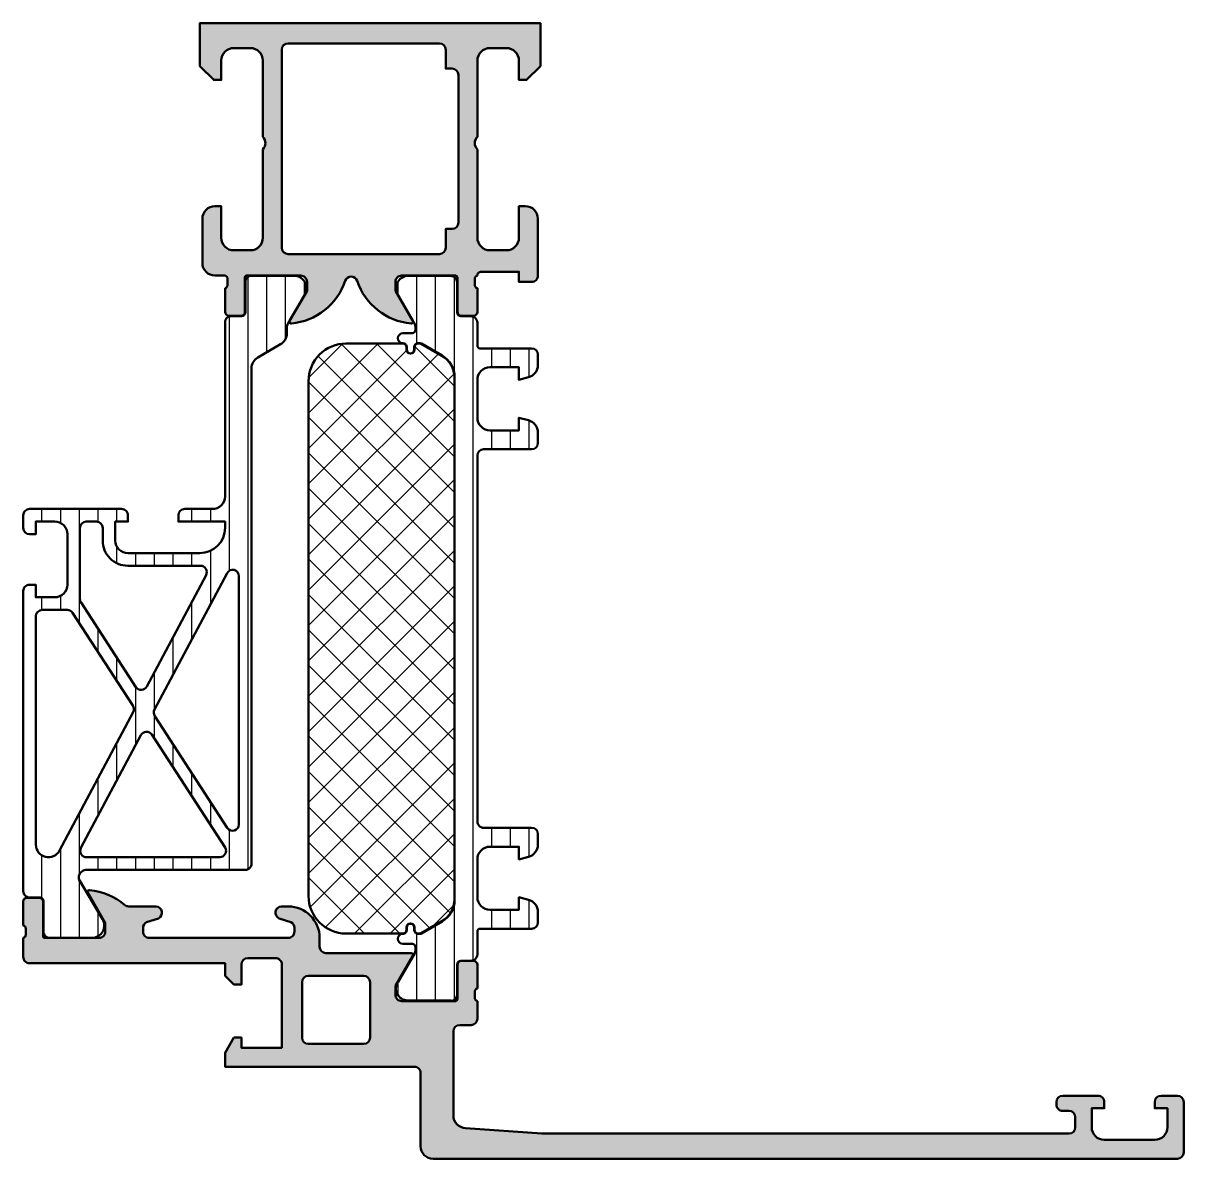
# Model space of a CAD drawing. Extents: x 0 to 92, y 0 to 90.
import ezdxf

# ---------------------------------------------------------------- set-up
doc = ezdxf.new("R2010")
doc.units = 0
for name, color, linetype, lineweight in [('0S-Alu contour', 7, 'Continuous', 50), ('0S-Alu hatch', 252, 'Continuous', 25), ('0S-Plastic contour', 254, 'Continuous', 50), ('0S-Plastic hatch', 253, 'Continuous', 25), ('0S-PT contour', 91, 'Continuous', 50), ('0S-PT hatch', 103, 'Continuous', 25)]:
    doc.layers.add(name, color=color, linetype=linetype, lineweight=lineweight)
pattern_1 = [(90, (0, 0), (-1.4859, 0), [])]

# ---------------------------------------------------------------- blocks, each defined once
blk = doc.blocks.new('462440__4DBD6579_8E05_4935_A4A2_4697B90C72D5_')
at = {"layer": '0S-Alu hatch'}
h = blk.add_hatch(color=256, dxfattribs=at)
edge = h.paths.add_edge_path()
edge.add_line((16.70020668893109, 9.600057175176403), (16.00022499947842, 8.387624313849216))
edge.add_line((16.00022499947842, 8.387624313849216), (16.00022499947886, 7.300069382207425))
edge.add_line((16.00022499947886, 7.300069382207425), (31.00013431649737, 7.300069382207652))
edge.add_ellipse((31.00013431649781, 6.800069382206274), major_axis=(-0.5000000000013785, 0), ratio=1, start_angle=180, end_angle=270.0000000000497, ccw=False)
edge.add_line((31.50013431649919, 6.800069382206274), (31.50013431649872, 1.00015843061702))
edge.add_arc((32.5001343164985, 1.000158430616821), 0.9999999999997797, 180, 269.9999999999886)
edge.add_line((32.5001343164983, 0.0001584306170415), (91.50012581734995, 0.0001584306170344))
edge.add_arc((91.50005832983231, 0.5002259181346745), 0.5000674920715906, 270.0077324561257, 359.992267543883)
edge.add_line((92.00012581734995, 0.5001584306171103), (92.00012581734995, 4.500158430617716))
edge.add_arc((91.50005832983322, 4.500090943100303), 0.5000674920706809, 0.0077324561169704, 89.99226754387429)
edge.add_line((91.50012581735086, 5.000158430617034), (90.2000769892254, 5.000158430617034))
edge.add_arc((90.20011388801458, 4.500121531827403), 0.5000369001510511, 90.00422797775568, 179.9957720222162)
edge.add_line((89.70007698922495, 4.500158430616824), (89.70007698922495, 4.000158430617034))
edge.add_line((89.70007698922495, 4.000158430617034), (90.70007698922495, 4.000158430617716))
edge.add_line((90.70007698922495, 4.000158430617716), (90.7000769892245, 2.500158430617034))
edge.add_ellipse((89.70011396291864, 2.500121456922897), major_axis=(-0.9999630269894156, 0), ratio=1, start_angle=89.9978814850968, end_angle=180.0021185148806, ccw=False)
edge.add_line((89.70007698922541, 1.500158430617034), (85.70007698922495, 1.500158430617261))
edge.add_ellipse((85.70015385893407, 2.50023530032638), major_axis=(-1.000076872663367, 0), ratio=1, start_angle=0.004403971451608868, end_angle=89.99559602863582, ccw=False)
edge.add_line((84.70007698922495, 2.500158430615737), (84.70007698922541, 4.000158430617034))
edge.add_line((84.70007698922541, 4.000158430617034), (85.70007698922495, 4.000158430617034))
edge.add_line((85.70007698922495, 4.000158430617034), (85.7000769892245, 4.500158430617489))
edge.add_arc((85.200134464028, 4.500215905420532), 0.499942528500235, 359.9934131155661, 450.006586884364)
edge.add_line((85.2000769892254, 5.000158430617034), (82.4000891962562, 5.000158430617261))
edge.add_arc((82.4000891962562, 4.500158430617261), 0.5, 90, 180)
edge.add_line((81.9000891962562, 4.500158430617261), (81.90008919625573, 4.300158430617216))
edge.add_arc((82.40008919625632, 4.300158430617784), 0.5000000000005685, 180, 270.0000000000912)
edge.add_line((82.40008919625711, 3.800158430617216), (82.9000891962571, 3.800158430617216))
edge.add_ellipse((82.90005409709147, 3.300123331451572), major_axis=(-0.5000351003975082, 0), ratio=1, start_angle=180.0040217857437, end_angle=269.9959782142177, ccw=False)
edge.add_line((83.40008919625711, 3.300158430616879), (83.40008919625664, 2.500155378859403))
edge.add_ellipse((82.90007263279722, 2.500171942318843), major_axis=(-0.5000165637337787, 0), ratio=1, start_angle=90.0018979697133, end_angle=179.9981020302675, ccw=False)
edge.add_line((82.9000891962562, 2.000155378859403), (41.10009529977538, 2.000155378859176))
edge.add_line((41.10009529977538, 2.000155378859176), (35.06163767912514, 2.432552010904942))
edge.add_ellipse((35.10009373926932, 3.431771695771573), major_axis=(-0.999959422770135, 0), ratio=1, start_angle=0, end_angle=87.79599713641358, ccw=False)
edge.add_line((34.10013431649918, 3.431771695771573), (34.1001343164978, 10.10022390631697))
edge.add_ellipse((34.60013431649779, 10.10022390631764), major_axis=(-0.4999999999999929, 0), ratio=1, start_angle=270.0000000001026, end_angle=360, ccw=False)
edge.add_line((34.6001343164969, 10.60022390631763), (35.50013431649792, 10.60022390631764))
edge.add_arc((35.50013431649825, 11.10022390631773), 0.5000000000000995, 269.9999999999625, 360)
edge.add_line((36.00013431649835, 11.10022390631773), (36.00013431649836, 12.5002254321963))
edge.add_ellipse((36.07897076304138, 12.76774602418943), major_axis=(-0.278895056327444, 0), ratio=1, start_angle=-1.1645893740940778, end_angle=73.5801235805115, ccw=False)
edge.add_line((35.80013331649833, 12.77341443218779), (35.80013331649834, 13.2270084321878))
edge.add_ellipse((36.07900141214152, 13.23266909166486), major_axis=(-0.2789255417371647, 0), ratio=1, start_angle=-73.57540544464302, end_angle=1.1628700728862214, ccw=False)
edge.add_line((36.00013431649834, 13.50021243218781), (36.00013431649835, 15.38022343219632))
edge.add_arc((35.70013431649833, 15.3802234321963), 0.3000000000000114, 0, 90)
edge.add_line((35.70013431649833, 15.68022343219631), (34.72015999745555, 15.68022343219631))
edge.add_arc((34.72015999745555, 15.38022343219632), 0.2999999999999971, 90, 180)
edge.add_line((34.42015999745555, 15.38022343219632), (34.42015999745555, 12.62022543219635))
edge.add_ellipse((34.30015999745557, 12.62022543219632), major_axis=(-0.1199999999999832, 0), ratio=1, start_angle=90.00000000000682, end_angle=180, ccw=False)
edge.add_line((34.30015999745558, 12.50022543219634), (30.00013431649843, 12.50022543219634))
edge.add_ellipse((30.00013431649841, 13.00022543219631), major_axis=(-0.4999999999999716, 0), ratio=1, start_angle=0, end_angle=90.00000000000159, ccw=False)
edge.add_line((29.50013431649844, 13.00022543219631), (29.5001343164985, 13.70022543219642))
edge.add_line((29.5001343164985, 13.70022543219642), (30.88162977412082, 16.0930457552239))
edge.add_arc((30.7620145318493, 16.16210564754766), 0.1381197846488562, 330.0000000003179, 450.0000000003213)
edge.add_line((30.76201453184852, 16.30022543219652), (24.0001257334298, 16.30022543219692))
edge.add_ellipse((24.00012573342981, 16.80022543219691), major_axis=(-0.4999999999999858, 0), ratio=1, start_angle=0, end_angle=89.9999999999983, ccw=False)
edge.add_line((23.50012573342983, 16.80022543219691), (23.50012573342983, 17.50022292377117))
edge.add_arc((21.00012573342883, 17.50022292377119), 2.500000000000994, 0, 89.99999999999447)
edge.add_line((21.00012573342907, 20.00022292377218), (20.45426934151944, 20.00022292377241))
edge.add_arc((20.50259998279901, 19.50092880063005), 0.5016278224849537, 95.52888794899057, 243.3386633159716)
edge.add_line((20.27751152901989, 19.0526368642021), (21.22325127511274, 18.74779677631147))
edge.add_ellipse((21.00039457547807, 18.30022363346754), major_axis=(-0.4999868265937197, 0), ratio=1, start_angle=180.0002683879249, end_angle=243.5302574767603, ccw=False)
edge.add_line((21.5003814020663, 18.30022597553231), (21.50038140206674, 18.00022292377241))
edge.add_ellipse((21.00040192973484, 18.00020239610431), major_axis=(-0.4999794727533038, 0), ratio=1, start_angle=89.99764760604148, end_angle=180.0023523941473, ccw=False)
edge.add_line((21.00038140206769, 17.50022292377241), (10.00038140206629, 17.50022292377241))
edge.add_ellipse((10.00036087439899, 18.00020239610467), major_axis=(-0.499979472753659, 0), ratio=1, start_angle=-0.00235239414729449, end_angle=90.00235239397642, ccw=False)
edge.add_line((9.500381402066736, 18.00022292377346), (9.500381402065841, 18.30022597553113))
edge.add_ellipse((10.00036822865269, 18.30022363346769), major_axis=(-0.499986826592334, 0), ratio=1, start_angle=296.46974252319484, end_angle=359.9997316120751, ccw=False)
edge.add_line((9.777511529018982, 18.74779677631056), (10.72325127511315, 19.05263686420255))
edge.add_arc((10.4981628213343, 19.50092880063035), 0.5016278224846936, 296.6613366840088, 444.471112050987)
edge.add_line((10.54649346261405, 20.00022292377243), (8.366078177665955, 20.00022292377241))
edge.add_ellipse((8.366078177666068, 20.50022292377463), major_axis=(-0.5000000000022169, 0), ratio=1, start_angle=49.455719757721226, end_angle=89.99999999998698, ccw=False)
edge.add_arc((4.790882798731658, 16.32075190432395), 4.999999999996162, 49.45571975774051, 84.65077199037947)
edge.add_arc((5.238501186714884, 21.162103139124), 0.138119784648515, 82.2975625057507, 209.9999999998387)
edge.add_line((5.11888594444384, 21.09304324680008), (6.500381402066167, 18.70022292377271))
edge.add_line((6.500381402066167, 18.70022292377271), (6.500381402066224, 18.00022292377261))
edge.add_ellipse((6.000381402066253, 18.00022292377264), major_axis=(-0.4999999999999716, 0), ratio=1, start_angle=89.9999999999983, end_angle=180, ccw=False)
edge.add_line((6.000381402066238, 17.50022292377266), (1.700355721109005, 17.50022292377266))
edge.add_ellipse((1.700355721109019, 17.62022292377261), major_axis=(-0.1199999999999477, 0), ratio=1, start_angle=0, end_angle=89.99999999999329, ccw=False)
edge.add_line((1.580355721109071, 17.62022292377261), (1.580355721109071, 20.3802209237726))
edge.add_arc((1.28035572110906, 20.38022092377261), 0.3000000000000114, 0, 89.99999999999729)
edge.add_line((1.280355721109074, 20.68022092377262), (0.3003814020662929, 20.68022092377261))
edge.add_arc((0.3003814020662929, 20.38022092377261), 0.2999999999999971, 90, 180)
edge.add_line((0.0003814020662958, 20.38022092377261), (0.0003814020662816, 18.50020992376409))
edge.add_ellipse((-0.0784856935768943, 18.23266658324115), major_axis=(-0.2789255417371463, 0), ratio=1, start_angle=178.8371299271139, end_angle=253.5754054446433, ccw=False)
edge.add_line((0.2003824020662706, 18.2270059237641), (0.2003824020662819, 17.77341192376409))
edge.add_ellipse((-0.0784550444767689, 17.76774351576573), major_axis=(-0.2788950563274374, 0), ratio=1, start_angle=106.4198764194912, end_angle=181.1645893740941, ccw=False)
edge.add_line((0.0003814020662707, 17.50022292377261), (6.48044646709e-05, 16.00014439163584))
edge.add_arc((0.500064793328761, 16.00003886462914), 0.5000000000000393, 179.9879074956894, 269.9999999999984)
edge.add_line((0.5000647933287468, 15.50003886462911), (16.00022499947889, 15.50003886462934))
edge.add_line((16.00022499947889, 15.50003886462934), (16.00022499947845, 14.50006938220743))
edge.add_line((16.00022499947845, 14.50006938220743), (16.70020668893292, 13.80005717517599))
edge.add_line((16.70020668893292, 13.80005717517599), (17.30021279244762, 13.80005717517622))
edge.add_line((17.30021279244762, 13.80005717517622), (17.3002127924467, 15.40006327869184))
edge.add_ellipse((17.80022224173035, 15.40005382940819), major_axis=(-0.5000094493729397, 0), ratio=1, start_angle=270.0010827875274, end_angle=359.99891721236526, ccw=False)
edge.add_line((17.80021279244805, 15.90006327869184), (20.00011810379533, 15.90006327869184))
edge.add_ellipse((20.00011810379545, 15.40006327869194), major_axis=(-0.4999999999999006, 0), ratio=1, start_angle=180, end_angle=270.000000000013, ccw=False)
edge.add_line((20.50011810379535, 15.40006327869194), (20.5001181037958, 8.800069382207198))
edge.add_line((20.5001181037958, 8.800069382207198), (17.30021279244761, 8.800069382207425))
edge.add_line((17.30021279244761, 8.800069382207425), (17.30021279244758, 9.600057175176175))
edge.add_line((17.30021279244758, 9.600057175176175), (16.70020668893109, 9.600057175176403))
edge = h.paths.add_edge_path()
edge.add_ellipse((22.6001181037957, 14.00005717517604), major_axis=(-0.5, 0), ratio=1, start_angle=270, end_angle=360, ccw=False)
edge.add_line((22.6001181037957, 14.50005717517604), (27.00011810379578, 14.50005717517626))
edge.add_ellipse((27.00011810379578, 14.00005717517626), major_axis=(-0.5, 0), ratio=1, start_angle=180, end_angle=270, ccw=False)
edge.add_line((27.50011810379579, 14.00005717517626), (27.50011810379579, 9.600057175176175))
edge.add_ellipse((27.00011810379578, 9.600057175176175), major_axis=(-0.5, 0), ratio=1, start_angle=90, end_angle=180, ccw=False)
edge.add_line((27.00011810379578, 9.100057175176175), (22.6001181037957, 9.100057175176175))
edge.add_ellipse((22.6001181037957, 9.600057175176175), major_axis=(-0.5, 0), ratio=1, start_angle=0, end_angle=90, ccw=False)
edge.add_line((22.10011810379569, 9.600057175176175), (22.10011810379569, 14.00005717517604))
at = {"layer": '0S-Alu contour', "color": 7}
for points in [[(0.0003814020662958, 20.38022092377261), (0.0003814020662816, 18.50020992376409)], [(1.280355721109074, 20.68022092377262), (0.3003814020662929, 20.68022092377261)], [(1.580355721109071, 17.62022292377261), (1.580355721109071, 20.3802209237726)], [(5.11888594444384, 21.09304324680008), (6.500381402066167, 18.70022292377271), (6.500381402066224, 18.00022292377261)], [(10.54649346261405, 20.00022292377243), (8.366078177665955, 20.00022292377241)], [(21.00012573342907, 20.00022292377218), (20.45426934151944, 20.00022292377241)], [(9.777511529018982, 18.74779677631056), (10.72325127511315, 19.05263686420255)], [(20.27751152901989, 19.0526368642021), (21.22325127511274, 18.74779677631147)], [(0.0003814020662707, 17.50022292377261), (6.48044646709e-05, 16.00014439163584)], [(0.2003824020662706, 18.2270059237641), (0.2003824020662819, 17.77341192376409)], [(6.000381402066238, 17.50022292377266), (1.700355721109005, 17.50022292377266)], [(9.500381402066736, 18.00022292377346), (9.500381402065841, 18.30022597553113)], [(21.00038140206769, 17.50022292377241), (10.00038140206629, 17.50022292377241)], [(21.5003814020663, 18.30022597553231), (21.50038140206674, 18.00022292377241)], [(23.50012573342983, 16.80022543219691), (23.50012573342983, 17.50022292377117)], [(17.80021279244805, 15.90006327869184), (20.00011810379533, 15.90006327869184)], [(30.76201453184852, 16.30022543219652), (24.0001257334298, 16.30022543219692)], [(29.50013431649844, 13.00022543219631), (29.5001343164985, 13.70022543219642), (30.88162977412082, 16.0930457552239)], [(35.70013431649833, 15.68022343219631), (34.72015999745555, 15.68022343219631)], [(0.5000647933287468, 15.50003886462911), (16.00022499947889, 15.50003886462934), (16.00022499947845, 14.50006938220743), (16.70020668893292, 13.80005717517599), (17.30021279244762, 13.80005717517622), (17.3002127924467, 15.40006327869184)], [(20.50011810379535, 15.40006327869194), (20.5001181037958, 8.800069382207198), (17.30021279244761, 8.800069382207425), (17.30021279244758, 9.600057175176175), (16.70020668893109, 9.600057175176403)], [(34.42015999745555, 15.38022343219632), (34.42015999745555, 12.62022543219635)], [(36.00013431649834, 13.50021243218781), (36.00013431649835, 15.38022343219632)], [(22.10011810379569, 9.600057175176175), (22.10011810379569, 14.00005717517604)], [(22.6001181037957, 14.50005717517604), (27.00011810379578, 14.50005717517626)], [(27.50011810379579, 14.00005717517626), (27.50011810379579, 9.600057175176175)], [(35.80013331649833, 12.77341443218779), (35.80013331649834, 13.2270084321878)], [(34.30015999745558, 12.50022543219634), (30.00013431649843, 12.50022543219634)], [(36.00013431649835, 11.10022390631773), (36.00013431649836, 12.5002254321963)], [(34.6001343164969, 10.60022390631763), (35.50013431649792, 10.60022390631764)], [(16.70020668893109, 9.600057175176403), (16.00022499947842, 8.387624313849216), (16.00022499947886, 7.300069382207425), (31.00013431649737, 7.300069382207652)], [(34.10013431649918, 3.431771695771573), (34.1001343164978, 10.10022390631697)], [(27.00011810379578, 9.100057175176175), (22.6001181037957, 9.100057175176175)], [(31.50013431649919, 6.800069382206274), (31.50013431649872, 1.00015843061702)], [(85.2000769892254, 5.000158430617034), (82.4000891962562, 5.000158430617261)], [(91.50012581735086, 5.000158430617034), (90.2000769892254, 5.000158430617034)], [(81.9000891962562, 4.500158430617261), (81.90008919625573, 4.300158430617216)], [(82.40008919625711, 3.800158430617216), (82.9000891962571, 3.800158430617216)], [(84.70007698922495, 2.500158430615737), (84.70007698922541, 4.000158430617034), (85.70007698922495, 4.000158430617034), (85.7000769892245, 4.500158430617489)], [(89.70007698922495, 4.500158430616824), (89.70007698922495, 4.000158430617034), (90.70007698922495, 4.000158430617716), (90.7000769892245, 2.500158430617034)], [(92.00012581734995, 0.5001584306171103), (92.00012581734995, 4.500158430617716)], [(83.40008919625711, 3.300158430616879), (83.40008919625664, 2.500155378859403)], [(82.9000891962562, 2.000155378859403), (41.10009529977538, 2.000155378859176), (35.06163767912514, 2.432552010904942)], [(89.70007698922541, 1.500158430617034), (85.70007698922495, 1.500158430617261)], [(32.5001343164983, 0.0001584306170415), (91.50012581734995, 0.0001584306170344)]]:
    blk.add_lwpolyline(points, dxfattribs=at)
for centre, radius, start, end in [((5.238501186714884, 21.162103139124), 0.138119784648515, 82.2975625057507, 209.9999999998387), ((4.790882798731658, 16.32075190432395), 4.999999999996162, 49.45571975774051, 84.65077199037947), ((0.3003814020662929, 20.38022092377261), 0.2999999999999971, 90, 180), ((1.28035572110906, 20.38022092377261), 0.3000000000000114, 0, 89.99999999999729), ((10.4981628213343, 19.50092880063035), 0.5016278224846936, 296.6613366840088, 84.47111205098697), ((20.50259998279901, 19.50092880063005), 0.5016278224849537, 95.52888794899057, 243.3386633159716), ((21.00012573342883, 17.50022292377119), 2.500000000000994, 0, 89.99999999999447), ((0.500064793328761, 16.00003886462914), 0.5000000000000393, 179.9879074956894, 269.9999999999984), ((30.7620145318493, 16.16210564754766), 0.1381197846488562, 330.0000000003179, 90.00000000032128), ((34.72015999745555, 15.38022343219632), 0.2999999999999971, 90, 180), ((35.70013431649833, 15.3802234321963), 0.3000000000000114, 0, 90), ((35.50013431649825, 11.10022390631773), 0.5000000000000995, 269.9999999999625, 0), ((82.4000891962562, 4.500158430617261), 0.5, 90, 180), ((85.200134464028, 4.500215905420532), 0.499942528500235, 359.9934131155661, 90.00658688436407), ((90.20011388801458, 4.500121531827403), 0.5000369001510511, 90.00422797775568, 179.9957720222162), ((91.50005832983322, 4.500090943100303), 0.5000674920706809, 0.0077324561169704, 89.99226754387429), ((82.40008919625632, 4.300158430617784), 0.5000000000005685, 180, 270.0000000000912), ((32.5001343164985, 1.000158430616821), 0.9999999999997797, 180, 269.9999999999886), ((91.50005832983231, 0.5002259181346745), 0.5000674920715906, 270.0077324561257, 359.992267543883)]:
    blk.add_arc(centre, radius, start, end, dxfattribs=at)
at = {"layer": '0S-Alu contour', "color": 7, "extrusion": (0, 0, -1)}
for centre, radius, start, end in [((-8.366078177666068, 20.50022292377463), 0.5000000000022169, 270.000000000013, 310.5442802422788), ((0.0784856935768943, 18.23266658324115), 0.2789255417371463, 106.4245945553567, 181.1628700728862), ((-10.00036822865269, 18.30022363346769), 0.499986826592334, 0.0002683879249072, 63.53025747680518), ((-21.00039457547807, 18.30022363346754), 0.4999868265937197, 116.4697425232397, 179.9997316120751), ((0.0784550444767689, 17.76774351576573), 0.2788950563274375, 178.8354106259059, 253.5801235805088), ((-1.700355721109019, 17.62022292377261), 0.1199999999999477, 270.0000000000068, 0), ((-6.000381402066253, 18.00022292377264), 0.4999999999999716, 180, 270.0000000000017), ((-10.00036087439899, 18.00020239610467), 0.499979472753659, 269.9976476060236, 0.0023523941473428), ((-21.00040192973484, 18.00020239610431), 0.4999794727533038, 179.9976476058527, 270.0023523939585), ((-24.00012573342981, 16.80022543219691), 0.4999999999999858, 270.0000000000017, 0), ((-17.80022224173035, 15.40005382940819), 0.5000094493729397, 0.0010827876347383, 89.99891721247258), ((-20.00011810379545, 15.40006327869194), 0.4999999999999006, 89.99999999998697, 180), ((-22.6001181037957, 14.00005717517604), 0.5, 0, 90), ((-27.00011810379578, 14.00005717517626), 0.5, 90, 180), ((-30.00013431649841, 13.00022543219631), 0.4999999999999716, 269.9999999999984, 0), ((-36.07900141214152, 13.23266909166486), 0.2789255417371647, 358.8371299271138, 73.57540544464295), ((-34.30015999745557, 12.62022543219632), 0.1199999999999832, 180, 269.9999999999932), ((-36.07897076304138, 12.76774602418943), 0.278895056327444, 286.4198764194885, 1.164589374094107), ((-34.60013431649779, 10.10022390631764), 0.4999999999999929, 0, 89.99999999989741), ((-22.6001181037957, 9.600057175176175), 0.5, 270, 0), ((-27.00011810379578, 9.600057175176175), 0.5, 180, 270), ((-31.00013431649781, 6.800069382206274), 0.5000000000013785, 89.99999999995033, 180), ((-82.90005409709147, 3.300123331451572), 0.5000351003975082, 90.00402178578231, 179.9959782142563), ((-35.10009373926932, 3.431771695771573), 0.9999594227701352, 272.2040028635864, 0), ((-82.90007263279722, 2.500171942318843), 0.5000165637337787, 180.0018979697325, 269.9981020302867), ((-85.70015385893407, 2.50023530032638), 1.000076872663367, 270.0044039713642, 359.9955960285484), ((-89.70011396291864, 2.500121456922897), 0.9999630269894156, 179.9978814851194, 270.0021185149032)]:
    blk.add_arc(centre, radius, start, end, dxfattribs=at)
blk = doc.blocks.new('284597__B1C95A97_2346_4530_B05E_EF53B8FC2D93___191B20F0_57B5_4BC5_92B6_915440C008AD_')
at = {"layer": '0S-Plastic hatch'}
h = blk.add_hatch(dxfattribs=at)
h.set_pattern_fill('ANSI31', color=256, scale=0.4680000000000001, angle=45, style=0)
h.set_pattern_definition(pattern_1)
edge = h.paths.add_edge_path()
edge.add_ellipse((19.90026786498642, 65.41863692893897), major_axis=(-0.999999999999943, 0), ratio=1, start_angle=119.99999999999471, end_angle=180, ccw=False)
edge.add_line((20.40026786498632, 64.55261152515453), (18.60026786498641, 63.51338104061334))
edge.add_arc((19.1002678649864, 62.64735563682892), 0.9999999999999825, 119.9999999999996, 180)
edge.add_line((18.10026786498642, 62.64735563682892), (18.10022587465564, 23.40013238656167))
edge.add_ellipse((17.60022587465565, 23.40013238656167), major_axis=(-0.4999999999999894, 0), ratio=1, start_angle=89.9999999999983, end_angle=180, ccw=False)
edge.add_line((17.60022587465564, 22.90013238656168), (4.964540308075241, 22.90013238656185))
edge.add_arc((5.026574067065684, 22.28067261955473), 0.6225581018627846, 95.71863189564236, 191.3874442904283)
edge.add_line((4.416271354250292, 22.15775317876051), (6.286124931856534, 19.00285074817087))
edge.add_ellipse((5.449351362749242, 18.49098623543691), major_axis=(-0.9809155342601801, 0), ratio=1, start_angle=89.3574377017448, end_angle=211.4546298287243, ccw=False)
edge.add_line((5.438350794589506, 17.5101323865618), (2.110181884324997, 17.5101323865618))
edge.add_ellipse((2.110179244699917, 18.01012836400041), major_axis=(-0.4999959774455691, 0), ratio=1, start_angle=-0.0003024817733034979, end_angle=90.00030248118668, ccw=False)
edge.add_line((1.610183267261316, 18.01013100363061), (1.610515217658331, 20.41012938656181))
edge.add_arc((1.310515217658332, 20.41012938656181), 0.2999999999999989, 0, 90.00000000000033)
edge.add_line((1.310515217658331, 20.7101293865618), (0.500183884324997, 20.7101293865618))
edge.add_ellipse((0.5001812054157977, 21.21012670764544), major_axis=(-0.4999973210908168, 0), ratio=1, start_angle=0, end_angle=90.00030698202642, ccw=False)
edge.add_line((0.000183884324981, 21.21012670764544), (0.0001838843249971, 45.00018659120457))
edge.add_ellipse((0.5001838843249935, 45.00018659120456), major_axis=(-0.4999999999999965, 0), ratio=1, start_angle=269.9999999999996, end_angle=360, ccw=False)
edge.add_line((0.500183884324997, 45.50018659120456), (1.000225874655825, 45.50018659120456))
edge.add_line((1.000225874655825, 45.50018659120456), (1.000225874655825, 44.50018659120456))
edge.add_line((1.000225874655825, 44.50018659120456), (2.500225874655827, 44.50018659120456))
edge.add_arc((2.500225874655821, 45.50018659120456), 1, 270.0000000000003, 360)
edge.add_line((3.500225874655821, 45.50018659120456), (3.500225874655825, 49.50018659120456))
edge.add_arc((2.500225874655825, 49.50018659120456), 1, 0, 90)
edge.add_line((2.500225874655825, 50.50018659120457), (1.000225874655825, 50.50018659120457))
edge.add_line((1.000225874655825, 50.50018659120457), (1.000225874655825, 49.50018659120456))
edge.add_line((1.000225874655825, 49.50018659120456), (0.5002258746558255, 49.50018659120456))
edge.add_ellipse((0.5002258746558255, 50.00018659120456), major_axis=(-0.5, 0), ratio=1, start_angle=0, end_angle=90, ccw=False)
edge.add_line((0.0002258746558255, 50.00018659120456), (0.0002258746558255, 51.00013238656181))
edge.add_ellipse((0.5002258746558255, 51.00013238656181), major_axis=(-0.5, 0), ratio=1, start_angle=269.9999999999996, end_angle=360, ccw=False)
edge.add_line((0.5002258746558291, 51.50013238656181), (7.800225874656, 51.50018659120456))
edge.add_ellipse((7.800225874656005, 51.00018659120456), major_axis=(-0.5, 0), ratio=1, start_angle=180, end_angle=270.0000000000006, ccw=False)
edge.add_line((8.300225874656006, 51.00018659120456), (8.300225874656007, 50.50018659120457))
edge.add_line((8.300225874656007, 50.50018659120457), (7.300225874656, 50.50018659120456))
edge.add_line((7.300225874656, 50.50018659120456), (7.30022587465601, 49.00018659120457))
edge.add_arc((8.300225874656004, 49.00018659120455), 0.9999999999999937, 180, 269.9999999999992)
edge.add_line((8.30022587465599, 48.00018659120456), (14.00022587465581, 48.00018659120457))
edge.add_arc((14.0002258746558, 50.00018659120456), 2, 270.0000000000001, 360)
edge.add_line((16.0002258746558, 50.00018659120456), (16.0002258746558, 50.50018659120457))
edge.add_line((16.0002258746558, 50.50018659120457), (12.30022587465601, 50.50018659120457))
edge.add_line((12.30022587465601, 50.50018659120457), (12.300225874656, 51.00018659120455))
edge.add_ellipse((12.80022587465601, 51.00018659120455), major_axis=(-0.5000000000000018, 0), ratio=1, start_angle=270.00000000000165, end_angle=360, ccw=False)
edge.add_line((12.80022587465599, 51.50018659120455), (15.0002258746558, 51.50018659120457))
edge.add_arc((15.0002258746558, 52.50018659120457), 1.000000000000007, 269.9999999999999, 360)
edge.add_line((16.00022587465581, 52.50018659120457), (16.00026786498659, 66.2901380654782))
edge.add_ellipse((16.50026518607736, 66.2901380654782), major_axis=(-0.4999973210907598, 0), ratio=1, start_angle=269.9996930179726, end_angle=360, ccw=False)
edge.add_line((16.50026786498656, 66.79013538656179), (17.31059919831991, 66.79013538656181))
edge.add_arc((17.31059919831993, 67.09013538656178), 0.2999999999999829, 269.9999999999973, 360)
edge.add_line((17.61059919831991, 67.09013538656178), (17.61026724792289, 69.49013376949813))
edge.add_ellipse((18.11026322536153, 69.4901364091232), major_axis=(-0.4999959774456046, 0), ratio=1, start_angle=-90.00030248118708, end_angle=0.0003024817733034979, ccw=False)
edge.add_line((18.11026586498661, 69.99013238656183), (21.58680736308604, 69.99013238656183))
edge.add_ellipse((21.4444967140947, 69.00031431183896), major_axis=(-0.9999960709244732, 0), ratio=1, start_angle=147.2729839001598, end_angle=261.81839194810055, ccw=False)
edge.add_line((22.28574936308604, 68.45967938656183), (20.96725514825602, 66.17598010396614))
edge.add_arc((21.40026786498637, 65.92598012966661), 0.4999999999999682, 150.000003400657, 180)
edge.add_line((20.90026786498641, 65.92598012966661), (20.90026786498637, 65.41863692893895))
edge = h.paths.add_edge_path()
edge.add_line((8.697722145714362, 35.91493450879106), (3.919659281231269, 43.27250610871208))
edge.add_arc((3.500323997258567, 43.00018659120458), 0.499999999999988, 32.99999999999975, 90.00000000000018)
edge.add_line((3.500323997258565, 43.50018659120457), (1.500225874655825, 43.50018659120457))
edge.add_arc((1.50022587465583, 43.00018659120456), 0.5000000000000071, 90.00000000000063, 180)
edge.add_line((1.000225874655823, 43.00018659120456), (1.000225874655825, 24.90013238656185))
edge.add_arc((2.000225874655825, 24.90013238656185), 1, 180, 331.8604636096521)
edge.add_line((2.882027513558444, 24.42851191454155), (8.71986065817111, 35.4078792098906))
edge.add_arc((8.278386861741646, 35.64261499128355), 0.5000000000000014, 331.9999999999996, 392.9999999999996)
edge = h.paths.add_edge_path()
edge.add_line((16.15875207822619, 46.41632292096064), (10.40497412233324, 35.59504044358643))
edge.add_arc((10.84644791876271, 35.3603046621935), 0.5000000000000028, 152.0000000000006, 213.0000000000005)
edge.add_line((10.42711263479, 35.08798514468598), (16.18089059068292, 26.22794406083782))
edge.add_arc((16.60022587465563, 26.50026357834533), 0.5000000000000047, 213.0000000000004, 360)
edge.add_line((17.10022587465563, 26.50026357834533), (17.10022587465565, 46.18158713956769))
edge.add_arc((16.60022587465565, 46.18158713956769), 0.5, 0, 152.0000000000003)
edge = h.paths.add_edge_path()
edge.add_line((4.580890590683114, 44.0903776410866), (8.932596019893113, 37.38933891780444))
edge.add_arc((9.351931303865827, 37.66165843531195), 0.4999999999999993, 212.9999999999998, 332.0000000000004)
edge.add_line((9.79340510029529, 37.42692265391901), (14.49293388278892, 46.26545080981161))
edge.add_arc((14.05146008635946, 46.50018659120455), 0.4999999999999997, 332.0000000000004, 449.9999999999998)
edge.add_line((14.05146008635946, 47.00018659120455), (8.300225874656025, 47.00018659120456))
edge.add_ellipse((8.30022587465602, 49.00018659120458), major_axis=(-2.000000000000014, 0), ratio=1, start_angle=0, end_angle=90.00000000000023, ccw=False)
edge.add_line((6.300225874656005, 49.00018659120458), (6.30022587465601, 50.00018659120455))
edge.add_arc((5.800225874655989, 50.00018659120455), 0.5000000000000214, 0, 89.99999999999876)
edge.add_line((5.800225874656, 50.50018659120457), (5.000225874655814, 50.50018659120456))
edge.add_arc((5.000225874655825, 50.00018659120456), 0.5, 90.00000000000122, 180)
edge.add_line((4.500225874655825, 50.00018659120458), (4.500225874655827, 44.36269715859411))
edge.add_arc((5.000225874655821, 44.36269715859411), 0.4999999999999947, 180, 213.0000000000002)
edge = h.paths.add_edge_path()
edge.add_arc((9.772903476638524, 33.34126121816508), 0.4999999999999979, 32.99999999999994, 152.0000000000002)
edge.add_line((9.331429680209062, 33.57599699955802), (4.57734715074525, 24.63486816795479))
edge.add_arc((5.018820947174711, 24.40013238656185), 0.4999999999999965, 152.0000000000002, 269.9999999999994)
edge.add_line((5.018820947174706, 23.90013238656186), (15.57934043163895, 23.90013238656171))
edge.add_arc((15.57934043163896, 24.40013238656169), 0.4999999999999858, 269.9999999999992, 393.0000000000023)
edge.add_line((15.99867571561165, 24.67245190406922), (10.19223876061123, 33.61358073567259))
at = {"layer": '0S-Alu contour', "color": 7}
for points in [[(4.500225874655825, 50.00018659120458), (4.500225874655827, 44.36269715859411)], [(5.800225874656, 50.50018659120457), (5.000225874655814, 50.50018659120456)], [(6.300225874656005, 49.00018659120458), (6.30022587465601, 50.00018659120455)], [(14.05146008635946, 47.00018659120455), (8.300225874656025, 47.00018659120456)], [(9.79340510029529, 37.42692265391901), (14.49293388278892, 46.26545080981161)], [(16.15875207822619, 46.41632292096064), (10.40497412233324, 35.59504044358643)], [(17.10022587465563, 26.50026357834533), (17.10022587465565, 46.18158713956769)], [(3.500323997258565, 43.50018659120457), (1.500225874655825, 43.50018659120457)], [(8.697722145714362, 35.91493450879106), (3.919659281231269, 43.27250610871208)], [(4.580890590683114, 44.0903776410866), (8.932596019893113, 37.38933891780444)], [(1.000225874655823, 43.00018659120456), (1.000225874655825, 24.90013238656185)], [(2.882027513558444, 24.42851191454155), (8.71986065817111, 35.4078792098906)], [(10.42711263479, 35.08798514468598), (16.18089059068292, 26.22794406083782)], [(9.331429680209062, 33.57599699955802), (4.57734715074525, 24.63486816795479)], [(15.99867571561165, 24.67245190406922), (10.19223876061123, 33.61358073567259)], [(5.018820947174706, 23.90013238656186), (15.57934043163895, 23.90013238656171)]]:
    blk.add_lwpolyline(points, dxfattribs=at)
for centre, radius, start, end in [((5.000225874655825, 50.00018659120456), 0.5, 90.00000000000122, 180), ((5.800225874655989, 50.00018659120455), 0.5000000000000214, 0, 89.99999999999876), ((14.05146008635946, 46.50018659120455), 0.4999999999999997, 332.0000000000004, 89.9999999999998), ((16.60022587465565, 46.18158713956769), 0.5, 0, 152.0000000000003), ((5.000225874655821, 44.36269715859411), 0.4999999999999947, 180, 213.0000000000002), ((1.50022587465583, 43.00018659120456), 0.5000000000000071, 90.00000000000063, 180), ((3.500323997258567, 43.00018659120458), 0.499999999999988, 32.99999999999975, 90.00000000000018), ((9.351931303865827, 37.66165843531195), 0.4999999999999993, 212.9999999999998, 332.0000000000004), ((8.278386861741646, 35.64261499128355), 0.5000000000000014, 331.9999999999996, 32.99999999999962), ((10.84644791876271, 35.3603046621935), 0.5000000000000028, 152.0000000000006, 213.0000000000005), ((9.772903476638524, 33.34126121816508), 0.4999999999999979, 32.99999999999994, 152.0000000000002), ((16.60022587465563, 26.50026357834533), 0.5000000000000047, 213.0000000000004, 0), ((2.000225874655825, 24.90013238656185), 1, 180, 331.8604636096521), ((5.018820947174711, 24.40013238656185), 0.4999999999999965, 152.0000000000002, 269.9999999999994), ((15.57934043163896, 24.40013238656169), 0.4999999999999858, 269.9999999999992, 33.00000000000229)]:
    blk.add_arc(centre, radius, start, end, dxfattribs=at)
at = {"layer": '0S-Alu contour', "color": 7, "extrusion": (0, 0, -1)}
blk.add_arc((-8.30022587465602, 49.00018659120458), 2.000000000000014, 269.9999999999998, 0, dxfattribs=at)
at = {"layer": '0S-Plastic contour', "color": 7}
for points in [[(18.11026586498661, 69.99013238656183), (21.58680736308604, 69.99013238656183)], [(17.61059919831991, 67.09013538656178), (17.61026724792289, 69.49013376949813)], [(22.28574936308604, 68.45967938656183), (20.96725514825602, 66.17598010396614)], [(16.00022587465581, 52.50018659120457), (16.00026786498659, 66.2901380654782)], [(16.50026786498656, 66.79013538656179), (17.31059919831991, 66.79013538656181)], [(20.90026786498641, 65.92598012966661), (20.90026786498637, 65.41863692893895)], [(20.40026786498632, 64.55261152515453), (18.60026786498641, 63.51338104061334)], [(18.10026786498642, 62.64735563682892), (18.10022587465564, 23.40013238656167)], [(0.0002258746558255, 50.00018659120456), (0.0002258746558255, 51.00013238656181)], [(0.5002258746558291, 51.50013238656181), (7.800225874656, 51.50018659120456)], [(8.300225874656006, 51.00018659120456), (8.300225874656007, 50.50018659120457), (7.300225874656, 50.50018659120456), (7.30022587465601, 49.00018659120457)], [(16.0002258746558, 50.00018659120456), (16.0002258746558, 50.50018659120457), (12.30022587465601, 50.50018659120457), (12.300225874656, 51.00018659120455)], [(12.80022587465599, 51.50018659120455), (15.0002258746558, 51.50018659120457)], [(2.500225874655825, 50.50018659120457), (1.000225874655825, 50.50018659120457), (1.000225874655825, 49.50018659120456), (0.5002258746558255, 49.50018659120456)], [(3.500225874655821, 45.50018659120456), (3.500225874655825, 49.50018659120456)], [(8.30022587465599, 48.00018659120456), (14.00022587465581, 48.00018659120457)], [(0.500183884324997, 45.50018659120456), (1.000225874655825, 45.50018659120456), (1.000225874655825, 44.50018659120456), (2.500225874655827, 44.50018659120456)], [(0.000183884324981, 21.21012670764544), (0.0001838843249971, 45.00018659120457)], [(4.416271354250292, 22.15775317876051), (6.286124931856534, 19.00285074817087)], [(17.60022587465564, 22.90013238656168), (4.964540308075241, 22.90013238656185)], [(1.310515217658331, 20.7101293865618), (0.500183884324997, 20.7101293865618)], [(1.610183267261316, 18.01013100363061), (1.610515217658331, 20.41012938656181)], [(5.438350794589506, 17.5101323865618), (2.110181884324997, 17.5101323865618)]]:
    blk.add_lwpolyline(points, dxfattribs=at)
at = {"layer": '0S-Plastic contour', "color": 7, "extrusion": (0, 0, -1)}
for centre, radius, start, end in [((-18.11026322536153, 69.4901364091232), 0.4999959774456046, 359.9996975182267, 90.0003024811871), ((-21.4444967140947, 69.00031431183896), 0.9999960709244732, 98.18160805189945, 212.7270160998403), ((-16.50026518607736, 66.2901380654782), 0.4999973210907598, 0, 90.0003069820274), ((-19.90026786498642, 65.41863692893897), 0.999999999999943, 180, 240.0000000000053), ((-0.5002258746558255, 51.00013238656181), 0.5, 0, 90.0000000000004), ((-7.800225874656005, 51.00018659120456), 0.5, 89.99999999999939, 180), ((-12.80022587465601, 51.00018659120455), 0.5000000000000018, 0, 89.99999999999837), ((-0.5002258746558255, 50.00018659120456), 0.5, 270, 0), ((-0.5001838843249935, 45.00018659120456), 0.4999999999999965, 0, 90.0000000000004), ((-17.60022587465565, 23.40013238656167), 0.4999999999999894, 180, 270.0000000000017), ((-0.5001812054157977, 21.21012670764544), 0.4999973210908168, 269.9996930179736, 0), ((-5.449351362749242, 18.49098623543691), 0.9809155342601803, 148.5453701712757, 270.6425622982552), ((-2.110179244699917, 18.01012836400041), 0.4999959774455691, 269.9996975188133, 0.0003024817733149)]:
    blk.add_arc(centre, radius, start, end, dxfattribs=at)
at = {"layer": '0S-Plastic contour', "color": 7}
for centre, radius, start, end in [((17.31059919831993, 67.09013538656178), 0.2999999999999829, 269.9999999999973, 0), ((21.40026786498637, 65.92598012966661), 0.4999999999999682, 150.000003400657, 180), ((19.1002678649864, 62.64735563682892), 0.9999999999999825, 119.9999999999996, 180), ((15.0002258746558, 52.50018659120457), 1.000000000000007, 269.9999999999999, 0), ((2.500225874655825, 49.50018659120456), 1, 0, 90), ((14.0002258746558, 50.00018659120456), 2, 270.0000000000001, 0), ((8.300225874656004, 49.00018659120455), 0.9999999999999937, 180, 269.9999999999992), ((2.500225874655821, 45.50018659120456), 1, 270.0000000000003, 0), ((5.026574067065684, 22.28067261955473), 0.6225581018627846, 95.71863189564236, 191.3874442904283), ((1.310515217658332, 20.41012938656181), 0.2999999999999989, 0, 90.00000000000033)]:
    blk.add_arc(centre, radius, start, end, dxfattribs=at)
blk = doc.blocks.new('361620__AE806771_77F8_432B_AA3E_15F42C91E1F2_')
at = {"layer": '0S-Alu hatch'}
h = blk.add_hatch(color=256, dxfattribs=at)
edge = h.paths.add_edge_path()
edge.add_arc((17.99994749923166, 87.0340356339973), 1.000052502146426, 0.0030079144711719, 89.99699208547388)
edge.add_line((18, 88.03408813476562), (16.69998168945267, 88.03408813476562))
edge.add_arc((16.70002707530625, 87.0340427489125), 1.000045386883018, 90.00260029984123, 179.9973997002185)
edge.add_line((15.69998168945313, 87.03408813476506), (15.69998168945358, 85.49999999999977))
edge.add_line((15.69998168945358, 85.49999999999977), (15.09997558593704, 85.5))
edge.add_line((15.09997558593704, 85.5), (14, 86.60000610351517))
edge.add_line((14, 86.60000610351517), (14, 90))
edge.add_line((14, 90), (40.99990081787109, 90))
edge.add_line((40.99990081787109, 90), (40.99990081787155, 86.60000610351676))
edge.add_line((40.99990081787155, 86.60000610351676), (39.8999252319336, 85.5))
edge.add_line((39.8999252319336, 85.5), (39.29991912841842, 85.49999999999977))
edge.add_line((39.29991912841842, 85.49999999999977), (39.29991912841751, 87.03408813476562))
edge.add_arc((38.29987374256416, 87.03404274891227), 1.000045386883238, 0.0026002997815099, 89.99739970017178)
edge.add_line((38.29991912841752, 88.03408813476562), (36.99990081787064, 88.03408813476562))
edge.add_arc((36.99995331863829, 87.03403563399797), 1.000052502145744, 90.00300791448704, 179.9969920857711)
edge.add_line((35.99990081787064, 87.03408813476533), (35.99990081787109, 81))
edge.add_arc((36.52502257183096, 80.5), 0.7250881715225299, 136.4038161186324, 223.5961838813675)
edge.add_line((35.99990081787109, 80), (35.99990081787109, 73))
edge.add_arc((36.99995331863931, 73.0000525007682), 1.000052502146312, 180.0030079144711, 269.9969920854544)
edge.add_line((36.99990081787064, 72), (38.29991912841797, 72))
edge.add_arc((38.29987374256461, 73.00004538585335), 1.000045386883245, 270.0026002998282, 359.9973997002185)
edge.add_line((39.29991912841797, 73.00000000000081), (39.29991912841797, 75.5))
edge.add_line((39.29991912841797, 75.5), (39.79991912841797, 75.5))
edge.add_ellipse((39.79989930527029, 74.4999801768523), major_axis=(-1.000019823344156, 0), ratio=1, start_angle=180.0011357599706, end_angle=269.9988642398157, ccw=False)
edge.add_line((40.79991912841797, 74.49999999999626), (40.79991912841797, 70.00000000000023))
edge.add_ellipse((40.29992944852835, 69.99998967988961), major_axis=(-0.4999896799961158, 0), ratio=1, start_angle=89.99881737805163, end_angle=180.0011826219717, ccw=False)
edge.add_line((40.29991912841796, 69.5), (39.29991912841797, 69.49999999999977))
edge.add_line((39.29991912841797, 69.49999999999977), (39.29991912841797, 70.30000305175781))
edge.add_line((39.29991912841797, 70.30000305175781), (36.29990386962936, 70.30000305175759))
edge.add_arc((36.29990117862837, 69.9999953374328), 0.3000077143368609, 89.9994860698848, 180.0005139306047)
edge.add_arc((36.07872991084662, 69.73247205443937), 0.2788950563243265, 106.4198764196803, 181.1645893740985)
edge.add_line((35.79989246430668, 69.72680364644106), (35.79989246430357, 69.27320964644098))
edge.add_arc((36.07876055994674, 69.26754898696392), 0.2789255417371505, 178.8371299271138, 253.5754054446456)
edge.add_line((35.99989346430357, 69.00000564644097), (35.99989346430356, 67.11999464643247))
edge.add_ellipse((35.69989346430356, 67.11999464643247), major_axis=(-0.3000000000000043, 0), ratio=1, start_angle=90.00000000000142, end_angle=180, ccw=False)
edge.add_line((35.69989346430356, 66.81999464643246), (34.71991914526078, 66.81999464643246))
edge.add_ellipse((34.71991914526078, 67.11999464643247), major_axis=(-0.3000000000000114, 0), ratio=1, start_angle=0, end_angle=90, ccw=False)
edge.add_line((34.41991914526077, 67.11999464643247), (34.41991914526078, 69.87999264643247))
edge.add_arc((34.29991914526077, 69.87999264643247), 0.1200000000000045, 0, 90)
edge.add_line((34.29991914526077, 69.99999264643247), (29.99989346430402, 69.99999264643247))
edge.add_arc((29.9998934643039, 69.49999264643259), 0.4999999999998864, 89.99999999998616, 180)
edge.add_line((29.49989346430402, 69.49999264643259), (29.49989346430357, 68.79999264643266))
edge.add_line((29.49989346430357, 68.79999264643266), (30.88138892192501, 66.40717232340467))
edge.add_ellipse((30.76177367965507, 66.33811243108059), major_axis=(-0.1381197846476403, 0), ratio=1, start_angle=82.29756250603782, end_angle=210.0000000001231, ccw=False)
edge.add_ellipse((31.20939206763884, 71.17946366588492), major_axis=(-4.999999999999637, 0), ratio=1, start_angle=18.709400743866297, end_angle=84.65077199038632, ccw=False)
edge.add_arc((26.00002493344528, 69.41523747256868), 0.500000000000286, 18.70940074387785, 161.2905992561221)
edge.add_ellipse((20.79065779925257, 71.179463665884), major_axis=(-4.999999999998533, 0), ratio=1, start_angle=95.34922800962079, end_angle=161.2905992561408, ccw=False)
edge.add_ellipse((21.2382761872361, 66.33811243108158), major_axis=(-0.1381197846485102, 0), ratio=1, start_angle=-29.999999999866873, end_angle=97.702437494224, ccw=False)
edge.add_line((21.1186609449651, 66.40717232340558), (22.50015640258835, 68.79999264643266))
edge.add_line((22.50015640258835, 68.79999264643266), (22.50015640258789, 69.49999264643225))
edge.add_arc((22.00015640258733, 69.4999926464319), 0.5000000000005649, 0, 90.00000000003948)
edge.add_line((22.00015640258698, 69.99999264643247), (17.70013072163114, 69.99999264643225))
edge.add_arc((17.70013072163113, 69.87999264643224), 0.1200000000000045, 89.99999999999831, 180)
edge.add_line((17.58013072163113, 69.87999264643224), (17.58013072163113, 67.11999464643225))
edge.add_ellipse((17.28013072163113, 67.11999464643225), major_axis=(-0.3000000000000078, 0), ratio=1, start_angle=90.00000000000068, end_angle=180, ccw=False)
edge.add_line((17.28013072163113, 66.81999464643224), (16.30015640258835, 66.81999464643224))
edge.add_ellipse((16.30015640258835, 67.11999464643225), major_axis=(-0.3000000000000114, 0), ratio=1, start_angle=0, end_angle=90, ccw=False)
edge.add_line((16.00015640258834, 67.11999464643225), (16.00015640258835, 69.00000564644075))
edge.add_arc((15.92128930694518, 69.2675489869637), 0.2789255417371564, 286.4245945553534, 361.1628700728834)
edge.add_line((16.20015740258836, 69.27320964644073), (16.20015740258835, 69.72680364644076))
edge.add_arc((15.92131995604531, 69.73247205443914), 0.2788950563274256, 358.8354106259003, 433.5801235805067)
edge.add_line((16.00015640258835, 69.99999264643225), (15.19998168945312, 69.99999264643247))
edge.add_ellipse((15.1999816894529, 70.99999264643225), major_axis=(-0.9999999999997726, 0), ratio=1, start_angle=0, end_angle=90.00000000001268, ccw=False)
edge.add_line((14.19998168945313, 70.99999264643225), (14.19998168945312, 74.50000000000045))
edge.add_ellipse((15.20000151260046, 74.49998017685266), major_axis=(-1.000019823343815, 0), ratio=1, start_angle=270.00113576019083, end_angle=359.9988642393876, ccw=False)
edge.add_line((15.19998168945267, 75.5), (15.69998168945267, 75.5))
edge.add_line((15.69998168945267, 75.5), (15.69998168945312, 73.00000000000021))
edge.add_arc((16.70002707530659, 73.00004538585347), 1.000045386883359, 180.0026002997815, 269.9973997001653)
edge.add_line((16.69998168945312, 72), (17.99999999999954, 72))
edge.add_arc((17.99994749923166, 73.00005250076833), 1.000052502146426, 270.0030079145001, 359.9969920855289)
edge.add_line((19, 73.00000000000095), (19, 80))
edge.add_arc((18.47487824604013, 80.5), 0.7250881715225299, 316.4038161186324, 403.5961838813675)
edge.add_line((19, 81), (19, 87.0340881347654))
edge = h.paths.add_edge_path()
edge.add_line((33.99990844726563, 86.39999389648438), (33.49990844726562, 86.39999389648438))
edge.add_line((33.49990844726562, 86.39999389648438), (33.49990844726562, 87.89999389648438))
edge.add_arc((32.99990844726563, 87.89999389648438), 0.5, 0, 90)
edge.add_line((32.99990844726563, 88.39999389648438), (21, 88.39999389648438))
edge.add_arc((21, 87.89999389648438), 0.5, 90, 180)
edge.add_line((20.5, 87.89999389648438), (20.5, 72.20001220703125))
edge.add_arc((21, 72.20001220703125), 0.5, 180, 270)
edge.add_line((21, 71.70001220703125), (32.99990844726563, 71.70001220703125))
edge.add_arc((32.99990844726563, 72.20001220703125), 0.5, 270, 360)
edge.add_line((33.49990844726562, 72.20001220703125), (33.49990844726562, 73.70001220703125))
edge.add_line((33.49990844726562, 73.70001220703125), (33.99990844726563, 73.70001220703125))
edge.add_arc((33.99990844726563, 74.20001220703125), 0.5, 270, 360)
edge.add_line((34.49990844726563, 74.20001220703125), (34.49990844726563, 85.89999389648438))
edge.add_arc((33.99990844726563, 85.89999389648438), 0.5, 0, 90)
at = {"layer": '0S-Alu contour', "color": 7}
for points in [[(15.69998168945313, 87.03408813476506), (15.69998168945358, 85.49999999999977), (15.09997558593704, 85.5), (14, 86.60000610351517), (14, 90), (40.99990081787109, 90), (40.99990081787155, 86.60000610351676), (39.8999252319336, 85.5), (39.29991912841842, 85.49999999999977), (39.29991912841751, 87.03408813476562)], [(32.99990844726563, 88.39999389648438), (21, 88.39999389648438)], [(18, 88.03408813476562), (16.69998168945267, 88.03408813476562)], [(20.5, 87.89999389648438), (20.5, 72.20001220703125)], [(33.99990844726563, 86.39999389648438), (33.49990844726562, 86.39999389648438), (33.49990844726562, 87.89999389648438)], [(38.29991912841752, 88.03408813476562), (36.99990081787064, 88.03408813476562)], [(19, 81), (19, 87.0340881347654)], [(35.99990081787064, 87.03408813476533), (35.99990081787109, 81)], [(34.49990844726563, 74.20001220703125), (34.49990844726563, 85.89999389648438)], [(19, 73.00000000000095), (19, 80)], [(35.99990081787109, 80), (35.99990081787109, 73)], [(15.19998168945267, 75.5), (15.69998168945267, 75.5), (15.69998168945312, 73.00000000000021)], [(39.29991912841797, 73.00000000000081), (39.29991912841797, 75.5), (39.79991912841797, 75.5)], [(14.19998168945313, 70.99999264643225), (14.19998168945312, 74.50000000000045)], [(33.49990844726562, 72.20001220703125), (33.49990844726562, 73.70001220703125), (33.99990844726563, 73.70001220703125)], [(40.79991912841797, 74.49999999999626), (40.79991912841797, 70.00000000000023)], [(16.69998168945312, 72), (17.99999999999954, 72)], [(36.99990081787064, 72), (38.29991912841797, 72)], [(21, 71.70001220703125), (32.99990844726563, 71.70001220703125)], [(16.00015640258835, 69.99999264643225), (15.19998168945312, 69.99999264643247)], [(22.00015640258698, 69.99999264643247), (17.70013072163114, 69.99999264643225)], [(34.29991914526077, 69.99999264643247), (29.99989346430402, 69.99999264643247)], [(40.29991912841796, 69.5), (39.29991912841797, 69.49999999999977), (39.29991912841797, 70.30000305175781), (36.29990386962936, 70.30000305175759)], [(16.20015740258836, 69.27320964644073), (16.20015740258835, 69.72680364644076)], [(17.58013072163113, 69.87999264643224), (17.58013072163113, 67.11999464643225)], [(21.1186609449651, 66.40717232340558), (22.50015640258835, 68.79999264643266), (22.50015640258789, 69.49999264643225)], [(29.49989346430402, 69.49999264643259), (29.49989346430357, 68.79999264643266), (30.88138892192501, 66.40717232340467)], [(34.41991914526077, 67.11999464643247), (34.41991914526078, 69.87999264643247)], [(35.79989246430668, 69.72680364644106), (35.79989246430357, 69.27320964644098)], [(16.00015640258834, 67.11999464643225), (16.00015640258835, 69.00000564644075)], [(35.99989346430357, 69.00000564644097), (35.99989346430356, 67.11999464643247)], [(17.28013072163113, 66.81999464643224), (16.30015640258835, 66.81999464643224)], [(35.69989346430356, 66.81999464643246), (34.71991914526078, 66.81999464643246)]]:
    blk.add_lwpolyline(points, dxfattribs=at)
for centre, radius, start, end in [((21, 87.89999389648438), 0.5, 90, 180), ((32.99990844726563, 87.89999389648438), 0.5, 0, 90), ((16.70002707530625, 87.0340427489125), 1.000045386883018, 90.00260029984123, 179.9973997002185), ((17.99994749923166, 87.0340356339973), 1.000052502146426, 0.0030079144711719, 89.99699208547388), ((36.99995331863829, 87.03403563399797), 1.000052502145744, 90.00300791448704, 179.9969920857711), ((38.29987374256416, 87.03404274891227), 1.000045386883238, 0.0026002997815099, 89.99739970017178), ((33.99990844726563, 85.89999389648438), 0.5, 0, 90), ((18.47487824604013, 80.5), 0.7250881715225299, 316.4038161186324, 43.59618388136754), ((36.52502257183096, 80.5), 0.7250881715225299, 136.4038161186324, 223.5961838813675), ((33.99990844726563, 74.20001220703125), 0.5, 270, 0), ((16.70002707530659, 73.00004538585347), 1.000045386883359, 180.0026002997815, 269.9973997001653), ((17.99994749923166, 73.00005250076833), 1.000052502146426, 270.0030079145001, 359.9969920855289), ((36.99995331863931, 73.0000525007682), 1.000052502146312, 180.0030079144711, 269.9969920854544), ((38.29987374256461, 73.00004538585335), 1.000045386883245, 270.0026002998282, 359.9973997002185), ((21, 72.20001220703125), 0.5, 180, 270), ((32.99990844726563, 72.20001220703125), 0.5, 270, 0), ((15.92131995604531, 69.73247205443914), 0.2788950563274256, 358.8354106259003, 73.58012358050668), ((17.70013072163113, 69.87999264643224), 0.1200000000000045, 89.99999999999831, 180), ((22.00015640258733, 69.4999926464319), 0.5000000000005649, 0, 90.00000000003948), ((29.9998934643039, 69.49999264643259), 0.4999999999998864, 89.99999999998616, 180), ((34.29991914526077, 69.87999264643247), 0.1200000000000045, 0, 90), ((36.07872991084662, 69.73247205443937), 0.2788950563243265, 106.4198764196803, 181.1645893740985), ((36.29990117862837, 69.9999953374328), 0.3000077143368609, 89.9994860698848, 180.0005139306047), ((15.92128930694518, 69.2675489869637), 0.2789255417371564, 286.4245945553534, 1.162870072883403), ((26.00002493344528, 69.41523747256868), 0.500000000000286, 18.70940074387785, 161.2905992561221), ((36.07876055994674, 69.26754898696392), 0.2789255417371505, 178.8371299271138, 253.5754054446456)]:
    blk.add_arc(centre, radius, start, end, dxfattribs=at)
at = {"layer": '0S-Alu contour', "color": 7, "extrusion": (0, 0, -1)}
for centre, radius, start, end in [((-15.20000151260046, 74.49998017685266), 1.000019823343815, 0.0011357606123724, 89.99886423980917), ((-39.79989930527029, 74.4999801768523), 1.000019823344156, 90.00113576018433, 179.9988642400294), ((-15.1999816894529, 70.99999264643225), 0.9999999999997726, 269.9999999999873, 0), ((-40.29992944852835, 69.99998967988961), 0.4999896799961158, 179.9988173780283, 270.0011826219484), ((-20.79065779925257, 71.179463665884), 4.999999999998533, 198.7094007438593, 264.6507719903792), ((-31.20939206763884, 71.17946366588492), 4.999999999999637, 275.3492280096138, 341.2905992561337), ((-16.30015640258835, 67.11999464643225), 0.3000000000000114, 270, 0), ((-17.28013072163113, 67.11999464643225), 0.3000000000000078, 180, 269.9999999999993), ((-21.2382761872361, 66.33811243108158), 0.1381197846485102, 262.297562505776, 29.99999999986697), ((-30.76177367965507, 66.33811243108059), 0.1381197846476403, 149.9999999998769, 277.7024374939622), ((-34.71991914526078, 67.11999464643247), 0.3000000000000114, 270, 0), ((-35.69989346430356, 67.11999464643247), 0.3000000000000043, 180, 269.9999999999986)]:
    blk.add_arc(centre, radius, start, end, dxfattribs=at)
blk = doc.blocks.new('284597__F93D9E6F_57C7_4E08_BF37_522601B97B34___2A8F32CD_AE6F_4D80_9D2C_C35EC8301E9E_')
at = {"layer": '0S-Plastic hatch'}
h = blk.add_hatch(dxfattribs=at)
h.set_pattern_fill('ANSI31', color=256, scale=0.4680000000000001, angle=45, style=0)
h.set_pattern_definition(pattern_1)
edge = h.paths.add_edge_path()
edge.add_ellipse((36.50013431649809, 55.73261985824752), major_axis=(-0.5000000000000142, 0), ratio=1, start_angle=270.00000000000165, end_angle=360, ccw=False)
edge.add_line((36.50013431649808, 56.23261985824753), (40.30013431649814, 56.23261985824752))
edge.add_arc((40.3001343164981, 56.73261985824749), 0.4999999999999645, 270.0000000000049, 360)
edge.add_line((40.80013431649806, 56.73261985824749), (40.80013431649808, 57.56336908162193))
edge.add_arc((39.80013431649812, 57.56336908162192), 0.9999999999999644, 0, 75.00000000000078)
edge.add_line((40.05895336160061, 58.52929490791096), (39.30013431649808, 58.73261985824753))
edge.add_line((39.30013431649808, 58.73261985824753), (39.30013431649808, 57.73261985824753))
edge.add_line((39.30013431649808, 57.73261985824753), (37.00013431649811, 57.73261985824753))
edge.add_ellipse((37.00013431649808, 58.73261985824753), major_axis=(-1.000000000000007, 0), ratio=1, start_angle=0, end_angle=90.00000000000159, ccw=False)
edge.add_line((36.00013431649807, 58.73261985824753), (36.00013431649808, 61.73261985824755))
edge.add_ellipse((37.00013431649809, 61.73261985824751), major_axis=(-1.000000000000007, 0), ratio=1, start_angle=269.9999999999984, end_angle=360, ccw=False)
edge.add_line((37.00013431649811, 62.73261985824753), (39.30013431649808, 62.73261985824747))
edge.add_line((39.30013431649808, 62.73261985824747), (39.30013431649808, 61.73261985824755))
edge.add_line((39.30013431649808, 61.73261985824755), (40.05895336160064, 61.93594480858421))
edge.add_arc((39.80013431649818, 62.90187063487319), 0.9999999999999023, 284.9999999999985, 360)
edge.add_line((40.80013431649807, 62.90187063487319), (40.80013431649807, 63.73261985824755))
edge.add_arc((40.30013431649808, 63.73261985824757), 0.4999999999999858, 0, 89.99999999999837)
edge.add_line((40.3001343164981, 64.23261985824755), (36.20013431649809, 64.23261985824749))
edge.add_ellipse((36.20013431649811, 64.43261985824753), major_axis=(-0.2000000000000455, 0), ratio=1, start_angle=0, end_angle=89.99999999999392, ccw=False)
edge.add_line((36.00013431649806, 64.43261985824753), (36.00013431649808, 66.27262553715701))
edge.add_arc((35.50013699540038, 66.27262553715701), 0.4999973210976947, 0, 90.00030698202455)
edge.add_line((35.5001343164912, 66.77262285824753), (34.68980298315785, 66.77262285824752))
edge.add_ellipse((34.68980298315785, 67.07262285824753), major_axis=(-0.3000000000000114, 0), ratio=1, start_angle=0, end_angle=90, ccw=False)
edge.add_line((34.38980298315784, 67.07262285824753), (34.39013493355486, 69.47262124118382))
edge.add_arc((33.89013895611624, 69.4726238808089), 0.4999959774455904, 359.9996975182267, 450.000302481185)
edge.add_line((33.89013631649117, 69.97261985824751), (30.41359481839169, 69.97261985824748))
edge.add_arc((30.55590546738304, 68.98280178352466), 0.9999960709244587, 98.18160805189937, 212.7270160998399)
edge.add_line((29.7146528183917, 68.44216685824753), (31.03316966770284, 66.15842837157527))
edge.add_ellipse((30.60015695097243, 65.9084283972757), major_axis=(-0.5000000000000328, 0), ratio=1, start_angle=179.994256176766, end_angle=209.9999965993444, ccw=False)
edge.add_line((31.10015694846002, 65.90837827296224), (31.10013431648866, 65.68261985826507))
edge.add_ellipse((30.85013431647118, 65.68261985826501), major_axis=(-0.2500000000174829, 0), ratio=1, start_angle=89.9999999999983, end_angle=180, ccw=False)
edge.add_line((30.85013431647117, 65.43261985824755), (30.09972767710709, 65.4326198582475))
edge.add_arc((30.09972767710709, 65.03336078513075), 0.3992590731167524, 90, 270)
edge.add_ellipse((30.09972767710709, 64.33261985824744), major_axis=(-0.3014818537665604, 0), ratio=1, start_angle=180, end_angle=270.000000000002, ccw=False)
edge.add_line((30.40120953087365, 64.33261985824744), (30.40120953087367, 64.13204906296127))
edge.add_arc((30.70063873558743, 64.1320490629613), 0.2994292047137605, 180, 360)
edge.add_line((31.00006794030119, 64.13204906296133), (31.00006794030119, 64.3326198582476))
edge.add_ellipse((31.30006794030116, 64.33261985824755), major_axis=(-0.2999999999999723, 0), ratio=1, start_angle=273.39363927145564, end_angle=360, ccw=False)
edge.add_line((31.28230927441272, 64.63209377996003), (31.46514712595852, 64.63209377996006))
edge.add_ellipse((31.46514712595863, 64.43209377996004), major_axis=(-0.200000000000017, 0), ratio=1, start_angle=240.00000000003348, end_angle=270.00000000003257, ccw=False)
edge.add_line((31.56514712595854, 64.605298860717), (33.20013431649809, 63.66133856613728))
edge.add_ellipse((32.20013431649817, 61.92928775856848), major_axis=(-1.9999999999999, 0), ratio=1, start_angle=180, end_angle=240.00000000000068, ccw=False)
edge.add_line((34.20013431649806, 61.92928775856848), (34.20013431649808, 20.53595195787939))
edge.add_ellipse((32.20013431649812, 20.53595195787942), major_axis=(-1.999999999999964, 0), ratio=1, start_angle=119.99999999999909, end_angle=180, ccw=False)
edge.add_line((33.20013431649807, 18.80390115031055), (31.56514712595857, 17.85994085573104))
edge.add_ellipse((31.46514712595837, 18.0331459364878), major_axis=(-0.1999999999999886, 0), ratio=1, start_angle=90.0000000000702, end_angle=120.0000000000681, ccw=False)
edge.add_line((31.46514712595861, 17.83314593648781), (31.28230927441271, 17.83314593648787))
edge.add_ellipse((31.30006794030114, 18.13261985820031), major_axis=(-0.2999999999999499, 0), ratio=1, start_angle=0, end_angle=86.60636072854618, ccw=False)
edge.add_line((31.00006794030119, 18.13261985820031), (31.00006794030119, 18.33319065348657))
edge.add_arc((30.70063873558743, 18.33319065348657), 0.2994292047137605, 0, 180)
edge.add_line((30.40120953087367, 18.33319065348657), (30.40120953087367, 18.1326198582003))
edge.add_ellipse((30.09972767710714, 18.1326198582004), major_axis=(-0.301481853766532, 0), ratio=1, start_angle=89.9999999999892, end_angle=180, ccw=False)
edge.add_arc((30.09972767710709, 17.43187893131711), 0.3992590731167524, 90, 270)
edge.add_line((30.09972767710709, 17.03261985820036), (30.85013431647122, 17.03261985820033))
edge.add_ellipse((30.85013431647119, 16.78261985818285), major_axis=(-0.2500000000174793, 0), ratio=1, start_angle=180, end_angle=269.9999999999943, ccw=False)
edge.add_line((31.10013431648867, 16.78261985818285), (31.10015694846003, 16.55686144348597))
edge.add_ellipse((30.60015797019108, 16.55681104612814), major_axis=(-0.4999989808088471, 0), ratio=1, start_angle=150.0000347009668, end_angle=180.0057751236176, ccw=False)
edge.add_line((31.03316994084901, 16.3068118179757), (29.7146528183917, 14.02307285820032))
edge.add_arc((30.47811344951091, 13.48809130817197), 0.9322432054671541, 144.9798286485441, 269.4558291419239)
edge.add_line((30.46925953456871, 12.55589014837336), (33.89013631649118, 12.53178167663293))
edge.add_arc((33.95100276440344, 12.96740540901214), 0.4398553861139501, 262.0459827225789, 363.2860676423866)
edge.add_line((34.39013493355486, 12.99261847526404), (34.38980298315784, 15.39261685820031))
edge.add_ellipse((34.68980298315785, 15.39261685820031), major_axis=(-0.3000000000000114, 0), ratio=1, start_angle=270, end_angle=360, ccw=False)
edge.add_line((34.68980298315785, 15.69261685820032), (35.5001343164912, 15.69261685820032))
edge.add_arc((35.50013699540038, 16.19261417929084), 0.4999973210976948, 269.9996930179755, 360)
edge.add_line((36.00013431649808, 16.19261417929084), (36.00013431649808, 18.03261985820028))
edge.add_ellipse((36.2001343164981, 18.03261985820033), major_axis=(-0.2000000000000242, 0), ratio=1, start_angle=270.0000000000102, end_angle=360, ccw=False)
edge.add_line((36.20013431649807, 18.23261985820036), (40.30013431649808, 18.23261985820029))
edge.add_arc((40.30013431649808, 18.73261985820029), 0.5, 270.0000000000008, 360)
edge.add_line((40.80013431649808, 18.73261985820029), (40.80013431649807, 19.56336908157466))
edge.add_arc((39.80013431649809, 19.56336908157467), 0.9999999999999857, 0, 74.99999999999902)
edge.add_line((40.05895336160062, 20.52929490786373), (39.30013431649808, 20.73261985820035))
edge.add_line((39.30013431649808, 20.73261985820035), (39.30013431649808, 19.73261985820035))
edge.add_line((39.30013431649808, 19.73261985820035), (37.00013431649808, 19.73261985820035))
edge.add_ellipse((37.00013431649808, 20.73261985820035), major_axis=(-1, 0), ratio=1, start_angle=0, end_angle=90, ccw=False)
edge.add_line((36.00013431649808, 20.73261985820035), (36.00013431649808, 23.73261985820041))
edge.add_ellipse((37.00013431649801, 23.73261985820035), major_axis=(-0.999999999999929, 0), ratio=1, start_angle=269.99999999999676, end_angle=360, ccw=False)
edge.add_line((37.00013431649806, 24.73261985820028), (39.30013431649808, 24.73261985820033))
edge.add_line((39.30013431649808, 24.73261985820033), (39.30013431649808, 23.73261985820041))
edge.add_line((39.30013431649808, 23.73261985820041), (40.05895336160053, 23.93594480853689))
edge.add_arc((39.800134316498, 24.90187063482604), 1.000000000000081, 284.9999999999991, 360)
edge.add_line((40.80013431649808, 24.90187063482604), (40.80013431649807, 25.73261985820037))
edge.add_arc((40.30013431649811, 25.73261985820037), 0.4999999999999645, 0, 89.99999999999837)
edge.add_line((40.30013431649812, 26.23261985820033), (36.50013431649808, 26.23261985820035))
edge.add_ellipse((36.50013431649806, 26.73261985820032), major_axis=(-0.4999999999999787, 0), ratio=1, start_angle=0, end_angle=90.00000000000159, ccw=False)
edge.add_line((36.00013431649808, 26.73261985820032), (36.00013431649808, 55.73261985824747))
at = {"layer": '0S-Plastic contour', "color": 7}
for points in [[(33.89013631649117, 69.97261985824751), (30.41359481839169, 69.97261985824748)], [(34.38980298315784, 67.07262285824753), (34.39013493355486, 69.47262124118382)], [(29.7146528183917, 68.44216685824753), (31.03316966770284, 66.15842837157527)], [(35.5001343164912, 66.77262285824753), (34.68980298315785, 66.77262285824752)], [(36.00013431649806, 64.43261985824753), (36.00013431649808, 66.27262553715701)], [(30.85013431647117, 65.43261985824755), (30.09972767710709, 65.4326198582475)], [(31.10015694846002, 65.90837827296224), (31.10013431648866, 65.68261985826507)], [(31.28230927441272, 64.63209377996003), (31.46514712595852, 64.63209377996006)], [(31.56514712595854, 64.605298860717), (33.20013431649809, 63.66133856613728)], [(30.40120953087365, 64.33261985824744), (30.40120953087367, 64.13204906296127)], [(31.00006794030119, 64.13204906296133), (31.00006794030119, 64.3326198582476)], [(40.3001343164981, 64.23261985824755), (36.20013431649809, 64.23261985824749)], [(40.80013431649807, 62.90187063487319), (40.80013431649807, 63.73261985824755)], [(37.00013431649811, 62.73261985824753), (39.30013431649808, 62.73261985824747), (39.30013431649808, 61.73261985824755), (40.05895336160064, 61.93594480858421)], [(34.20013431649806, 61.92928775856848), (34.20013431649808, 20.53595195787939)], [(36.00013431649807, 58.73261985824753), (36.00013431649808, 61.73261985824755)], [(40.05895336160061, 58.52929490791096), (39.30013431649808, 58.73261985824753), (39.30013431649808, 57.73261985824753), (37.00013431649811, 57.73261985824753)], [(40.80013431649806, 56.73261985824749), (40.80013431649808, 57.56336908162193)], [(36.50013431649808, 56.23261985824753), (40.30013431649814, 56.23261985824752)], [(36.00013431649808, 26.73261985820032), (36.00013431649808, 55.73261985824747)], [(40.30013431649812, 26.23261985820033), (36.50013431649808, 26.23261985820035)], [(40.80013431649808, 24.90187063482604), (40.80013431649807, 25.73261985820037)], [(37.00013431649806, 24.73261985820028), (39.30013431649808, 24.73261985820033), (39.30013431649808, 23.73261985820041), (40.05895336160053, 23.93594480853689)], [(36.00013431649808, 20.73261985820035), (36.00013431649808, 23.73261985820041)], [(40.05895336160062, 20.52929490786373), (39.30013431649808, 20.73261985820035), (39.30013431649808, 19.73261985820035), (37.00013431649808, 19.73261985820035)], [(40.80013431649808, 18.73261985820029), (40.80013431649807, 19.56336908157466)], [(33.20013431649807, 18.80390115031055), (31.56514712595857, 17.85994085573104)], [(30.40120953087367, 18.33319065348657), (30.40120953087367, 18.1326198582003)], [(31.00006794030119, 18.13261985820031), (31.00006794030119, 18.33319065348657)], [(31.46514712595861, 17.83314593648781), (31.28230927441271, 17.83314593648787)], [(36.00013431649808, 16.19261417929084), (36.00013431649808, 18.03261985820028)], [(36.20013431649807, 18.23261985820036), (40.30013431649808, 18.23261985820029)], [(30.09972767710709, 17.03261985820036), (30.85013431647122, 17.03261985820033)], [(31.10013431648867, 16.78261985818285), (31.10015694846003, 16.55686144348597)], [(31.03316994084901, 16.3068118179757), (29.7146528183917, 14.02307285820032)], [(34.68980298315785, 15.69261685820032), (35.5001343164912, 15.69261685820032)], [(34.39013493355486, 12.99261847526404), (34.38980298315784, 15.39261685820031)], [(30.46925953456871, 12.55589014837336), (33.89013631649118, 12.53178167663293)]]:
    blk.add_lwpolyline(points, dxfattribs=at)
for centre, radius, start, end in [((30.55590546738304, 68.98280178352466), 0.9999960709244587, 98.18160805189937, 212.7270160998399), ((33.89013895611624, 69.4726238808089), 0.4999959774455904, 359.9996975182267, 90.00030248118505), ((35.50013699540038, 66.27262553715701), 0.4999973210976947, 0, 90.00030698202455), ((30.09972767710709, 65.03336078513075), 0.3992590731167524, 90, 270), ((30.70063873558743, 64.1320490629613), 0.2994292047137605, 180, 0), ((40.30013431649808, 63.73261985824757), 0.4999999999999858, 0, 89.99999999999837), ((39.80013431649818, 62.90187063487319), 0.9999999999999023, 284.9999999999985, 0), ((39.80013431649812, 57.56336908162192), 0.9999999999999644, 0, 75.00000000000078), ((40.3001343164981, 56.73261985824749), 0.4999999999999645, 270.0000000000049, 0), ((40.30013431649811, 25.73261985820037), 0.4999999999999645, 0, 89.99999999999837), ((39.800134316498, 24.90187063482604), 1.000000000000081, 284.9999999999991, 0), ((39.80013431649809, 19.56336908157467), 0.9999999999999857, 0, 74.99999999999902), ((30.70063873558743, 18.33319065348657), 0.2994292047137605, 0, 180), ((40.30013431649808, 18.73261985820029), 0.5, 270.0000000000008, 0), ((30.09972767710709, 17.43187893131711), 0.3992590731167524, 90, 270), ((35.50013699540038, 16.19261417929084), 0.4999973210976948, 269.9996930179755, 0), ((30.47811344951091, 13.48809130817197), 0.9322432054671541, 144.9798286485441, 269.4558291419239), ((33.95100276440344, 12.96740540901214), 0.4398553861139501, 262.0459827225789, 3.286067642386586)]:
    blk.add_arc(centre, radius, start, end, dxfattribs=at)
at = {"layer": '0S-Plastic contour', "color": 7, "extrusion": (0, 0, -1)}
for centre, radius, start, end in [((-34.68980298315785, 67.07262285824753), 0.3000000000000114, 270, 0), ((-30.85013431647118, 65.68261985826501), 0.2500000000174829, 180, 270.0000000000017), ((-30.60015695097243, 65.9084283972757), 0.5000000000000328, 150.0000034006556, 180.0057438232341), ((-30.09972767710709, 64.33261985824744), 0.3014818537665604, 89.999999999998, 180), ((-31.30006794030116, 64.33261985824755), 0.2999999999999723, 0, 86.60636072854435), ((-31.46514712595863, 64.43209377996004), 0.200000000000017, 89.99999999996743, 119.9999999999665), ((-36.20013431649811, 64.43261985824753), 0.2000000000000455, 270.0000000000061, 0), ((-32.20013431649817, 61.92928775856848), 1.9999999999999, 119.9999999999993, 180), ((-37.00013431649809, 61.73261985824751), 1.000000000000007, 0, 90.0000000000016), ((-37.00013431649808, 58.73261985824753), 1.000000000000007, 269.9999999999984, 0), ((-36.50013431649809, 55.73261985824752), 0.5000000000000142, 0, 89.99999999999837), ((-36.50013431649806, 26.73261985820032), 0.4999999999999787, 269.9999999999984, 0), ((-37.00013431649801, 23.73261985820035), 0.999999999999929, 0, 90.00000000000325), ((-32.20013431649812, 20.53595195787942), 1.999999999999964, 180, 240.0000000000009), ((-37.00013431649808, 20.73261985820035), 1, 270, 0), ((-30.09972767710714, 18.1326198582004), 0.301481853766532, 180, 270.0000000000108), ((-31.30006794030114, 18.13261985820031), 0.2999999999999499, 273.3936392714538, 0), ((-31.46514712595837, 18.0331459364878), 0.1999999999999886, 239.9999999999319, 269.9999999999298), ((-36.2001343164981, 18.03261985820033), 0.2000000000000242, 0, 89.99999999998983), ((-30.85013431647119, 16.78261985818285), 0.2500000000174793, 90.0000000000057, 180), ((-30.60015797019108, 16.55681104612814), 0.4999989808088471, 179.9942248763824, 209.9999652990333), ((-34.68980298315785, 15.39261685820031), 0.3000000000000114, 0, 90)]:
    blk.add_arc(centre, radius, start, end, dxfattribs=at)
blk = doc.blocks.new('442370__A06576D3_7872_43F3_B7B9_556507E5BF34_')
at = {"layer": '0S-PT hatch'}
h = blk.add_hatch(dxfattribs=at)
h.set_pattern_fill('ANSI37', color=256, scale=0.625, angle=90, style=0)
h.set_pattern_definition([(135, (0, 0), (-1.403165018917055, -1.403165018917055), []), (225, (0, 0), (1.403165018917055, -1.403165018917055), [])])
edge = h.paths.add_edge_path()
edge.add_line((22.62013431649807, 20.83241653850486), (22.62013431649807, 61.63282317792845))
edge.add_ellipse((25.60013431649808, 61.63282317792845), major_axis=(-2.980000000000003, 0), ratio=1, start_angle=269.9999999995847, end_angle=360, ccw=False)
edge.add_line((25.60013431651968, 64.61282317792846), (30.09972767710695, 64.61282317789583))
edge.add_ellipse((30.09972767710702, 64.33241653850479), major_axis=(-0.280406639391046, 0), ratio=1, start_angle=180, end_angle=270.00000000001376, ccw=False)
edge.add_line((30.38013431649807, 64.33241653850479), (30.38013431649806, 64.13184574326579))
edge.add_arc((30.70010112839963, 64.13184574326579), 0.3199668119015619, 180, 360)
edge.add_line((31.02006794030119, 64.13184574326579), (31.02006794030119, 64.33241653855202))
edge.add_ellipse((31.30006794030119, 64.33241653855202), major_axis=(-0.2799999999999976, 0), ratio=1, start_angle=273.51278706402576, end_angle=360, ccw=False)
edge.add_line((31.28291197682964, 64.61189046026452), (31.46514712595855, 64.61189046026452))
edge.add_ellipse((31.46514712595853, 64.43189046026458), major_axis=(-0.1799999999999358, 0), ratio=1, start_angle=239.9999999999922, end_angle=269.9999999999932, ccw=False)
edge.add_line((31.55514712595852, 64.58777503294571), (33.19013431649807, 63.64381473836615))
edge.add_ellipse((32.20013431649808, 61.92908443887297), major_axis=(-1.97999999999998, 0), ratio=1, start_angle=180, end_angle=239.9999999999999, ccw=False)
edge.add_line((34.18013431649806, 61.92908443887297), (34.18013431649808, 20.53574863818393))
edge.add_ellipse((32.20013431649809, 20.53574863818395), major_axis=(-1.979999999999982, 0), ratio=1, start_angle=119.99999999999909, end_angle=180, ccw=False)
edge.add_line((33.19013431649806, 18.82101833869076), (31.55514712595853, 17.87705804411118))
edge.add_ellipse((31.46514712595853, 18.03294261679237), major_axis=(-0.1799999999999924, 0), ratio=1, start_angle=90.00000000000341, end_angle=120.0000000000027, ccw=False)
edge.add_line((31.46514712595854, 17.85294261679237), (31.28291197682969, 17.85294261679237))
edge.add_ellipse((31.30006794030119, 18.13241653850487), major_axis=(-0.279999999999994, 0), ratio=1, start_angle=0, end_angle=86.48721293598447, ccw=False)
edge.add_line((31.02006794030119, 18.13241653850487), (31.02006794030119, 18.33298733379111))
edge.add_arc((30.70063873558743, 18.33298733379111), 0.3194292047137601, 0, 180)
edge.add_line((30.38120953087367, 18.33298733379111), (30.38120953087367, 18.13241653850487))
edge.add_ellipse((30.10120953087366, 18.13241653850487), major_axis=(-0.2800000000000082, 0), ratio=1, start_angle=90.00000000000148, end_angle=180, ccw=False)
edge.add_line((30.10120953087367, 17.85241653850486), (25.60013431649808, 17.85241653850485))
edge.add_ellipse((25.60013431649808, 20.83241653850486), major_axis=(-2.980000000000003, 0), ratio=1, start_angle=0, end_angle=90, ccw=False)
at = {"layer": '0S-PT contour', "color": 7}
for points in [[(25.60013431651968, 64.61282317792846), (30.09972767710695, 64.61282317789583)], [(31.28291197682964, 64.61189046026452), (31.46514712595855, 64.61189046026452)], [(31.55514712595852, 64.58777503294571), (33.19013431649807, 63.64381473836615)], [(30.38013431649807, 64.33241653850479), (30.38013431649806, 64.13184574326579)], [(31.02006794030119, 64.13184574326579), (31.02006794030119, 64.33241653855202)], [(34.18013431649806, 61.92908443887297), (34.18013431649808, 20.53574863818393)], [(22.62013431649807, 20.83241653850486), (22.62013431649807, 61.63282317792845)], [(33.19013431649806, 18.82101833869076), (31.55514712595853, 17.87705804411118)], [(30.10120953087367, 17.85241653850486), (25.60013431649808, 17.85241653850485)], [(30.38120953087367, 18.33298733379111), (30.38120953087367, 18.13241653850487)], [(31.02006794030119, 18.13241653850487), (31.02006794030119, 18.33298733379111)], [(31.46514712595854, 17.85294261679237), (31.28291197682969, 17.85294261679237)]]:
    blk.add_lwpolyline(points, dxfattribs=at)
at = {"layer": '0S-PT contour', "color": 7, "extrusion": (0, 0, -1)}
for centre, radius, start, end in [((-25.60013431649808, 61.63282317792845), 2.980000000000003, 0, 90.00000000041528), ((-30.09972767710702, 64.33241653850479), 0.280406639391046, 89.99999999998622, 180), ((-31.30006794030119, 64.33241653855202), 0.2799999999999976, 0, 86.48721293597426), ((-31.46514712595853, 64.43189046026458), 0.1799999999999358, 90.0000000000068, 120.0000000000078), ((-32.20013431649808, 61.92908443887297), 1.97999999999998, 120.0000000000001, 180), ((-25.60013431649808, 20.83241653850486), 2.980000000000003, 270, 0), ((-32.20013431649809, 20.53574863818395), 1.979999999999982, 180, 240.0000000000009), ((-30.10120953087366, 18.13241653850487), 0.2800000000000082, 180, 269.9999999999985), ((-31.30006794030119, 18.13241653850487), 0.279999999999994, 273.5127870640156, 0), ((-31.46514712595853, 18.03294261679237), 0.1799999999999924, 239.9999999999973, 269.9999999999966)]:
    blk.add_arc(centre, radius, start, end, dxfattribs=at)
at = {"layer": '0S-PT contour', "color": 7}
for centre, radius, start, end in [((30.70010112839963, 64.13184574326579), 0.3199668119015619, 180, 0), ((30.70063873558743, 18.33298733379111), 0.3194292047137601, 0, 180)]:
    blk.add_arc(centre, radius, start, end, dxfattribs=at)
blk = doc.blocks.new('442370__1BAAC8CE_5E89_4446_A78A_1DF12D57E6D0_')
at = {"layer": '0S-Alu contour', "color": 7}
for name in ['361620__AE806771_77F8_432B_AA3E_15F42C91E1F2_', '462440__4DBD6579_8E05_4935_A4A2_4697B90C72D5_']:
    blk.add_blockref(name, (0, 0), dxfattribs=at)
at = {"layer": '0S-Plastic contour', "color": 7}
for name in ['284597__B1C95A97_2346_4530_B05E_EF53B8FC2D93___191B20F0_57B5_4BC5_92B6_915440C008AD_', '284597__F93D9E6F_57C7_4E08_BF37_522601B97B34___2A8F32CD_AE6F_4D80_9D2C_C35EC8301E9E_']:
    blk.add_blockref(name, (0, 0), dxfattribs=at)
at = {"layer": '0S-PT contour', "color": 7}
blk.add_blockref('442370__A06576D3_7872_43F3_B7B9_556507E5BF34_', (0, 0), dxfattribs=at)

msp = doc.modelspace()

# ---------------------------------------------------------------- block references
at = {"layer": '0S-Alu contour', "color": 7}
msp.add_blockref('442370__1BAAC8CE_5E89_4446_A78A_1DF12D57E6D0_', (0, 0), dxfattribs=at)

doc.saveas('drawing.dxf')
